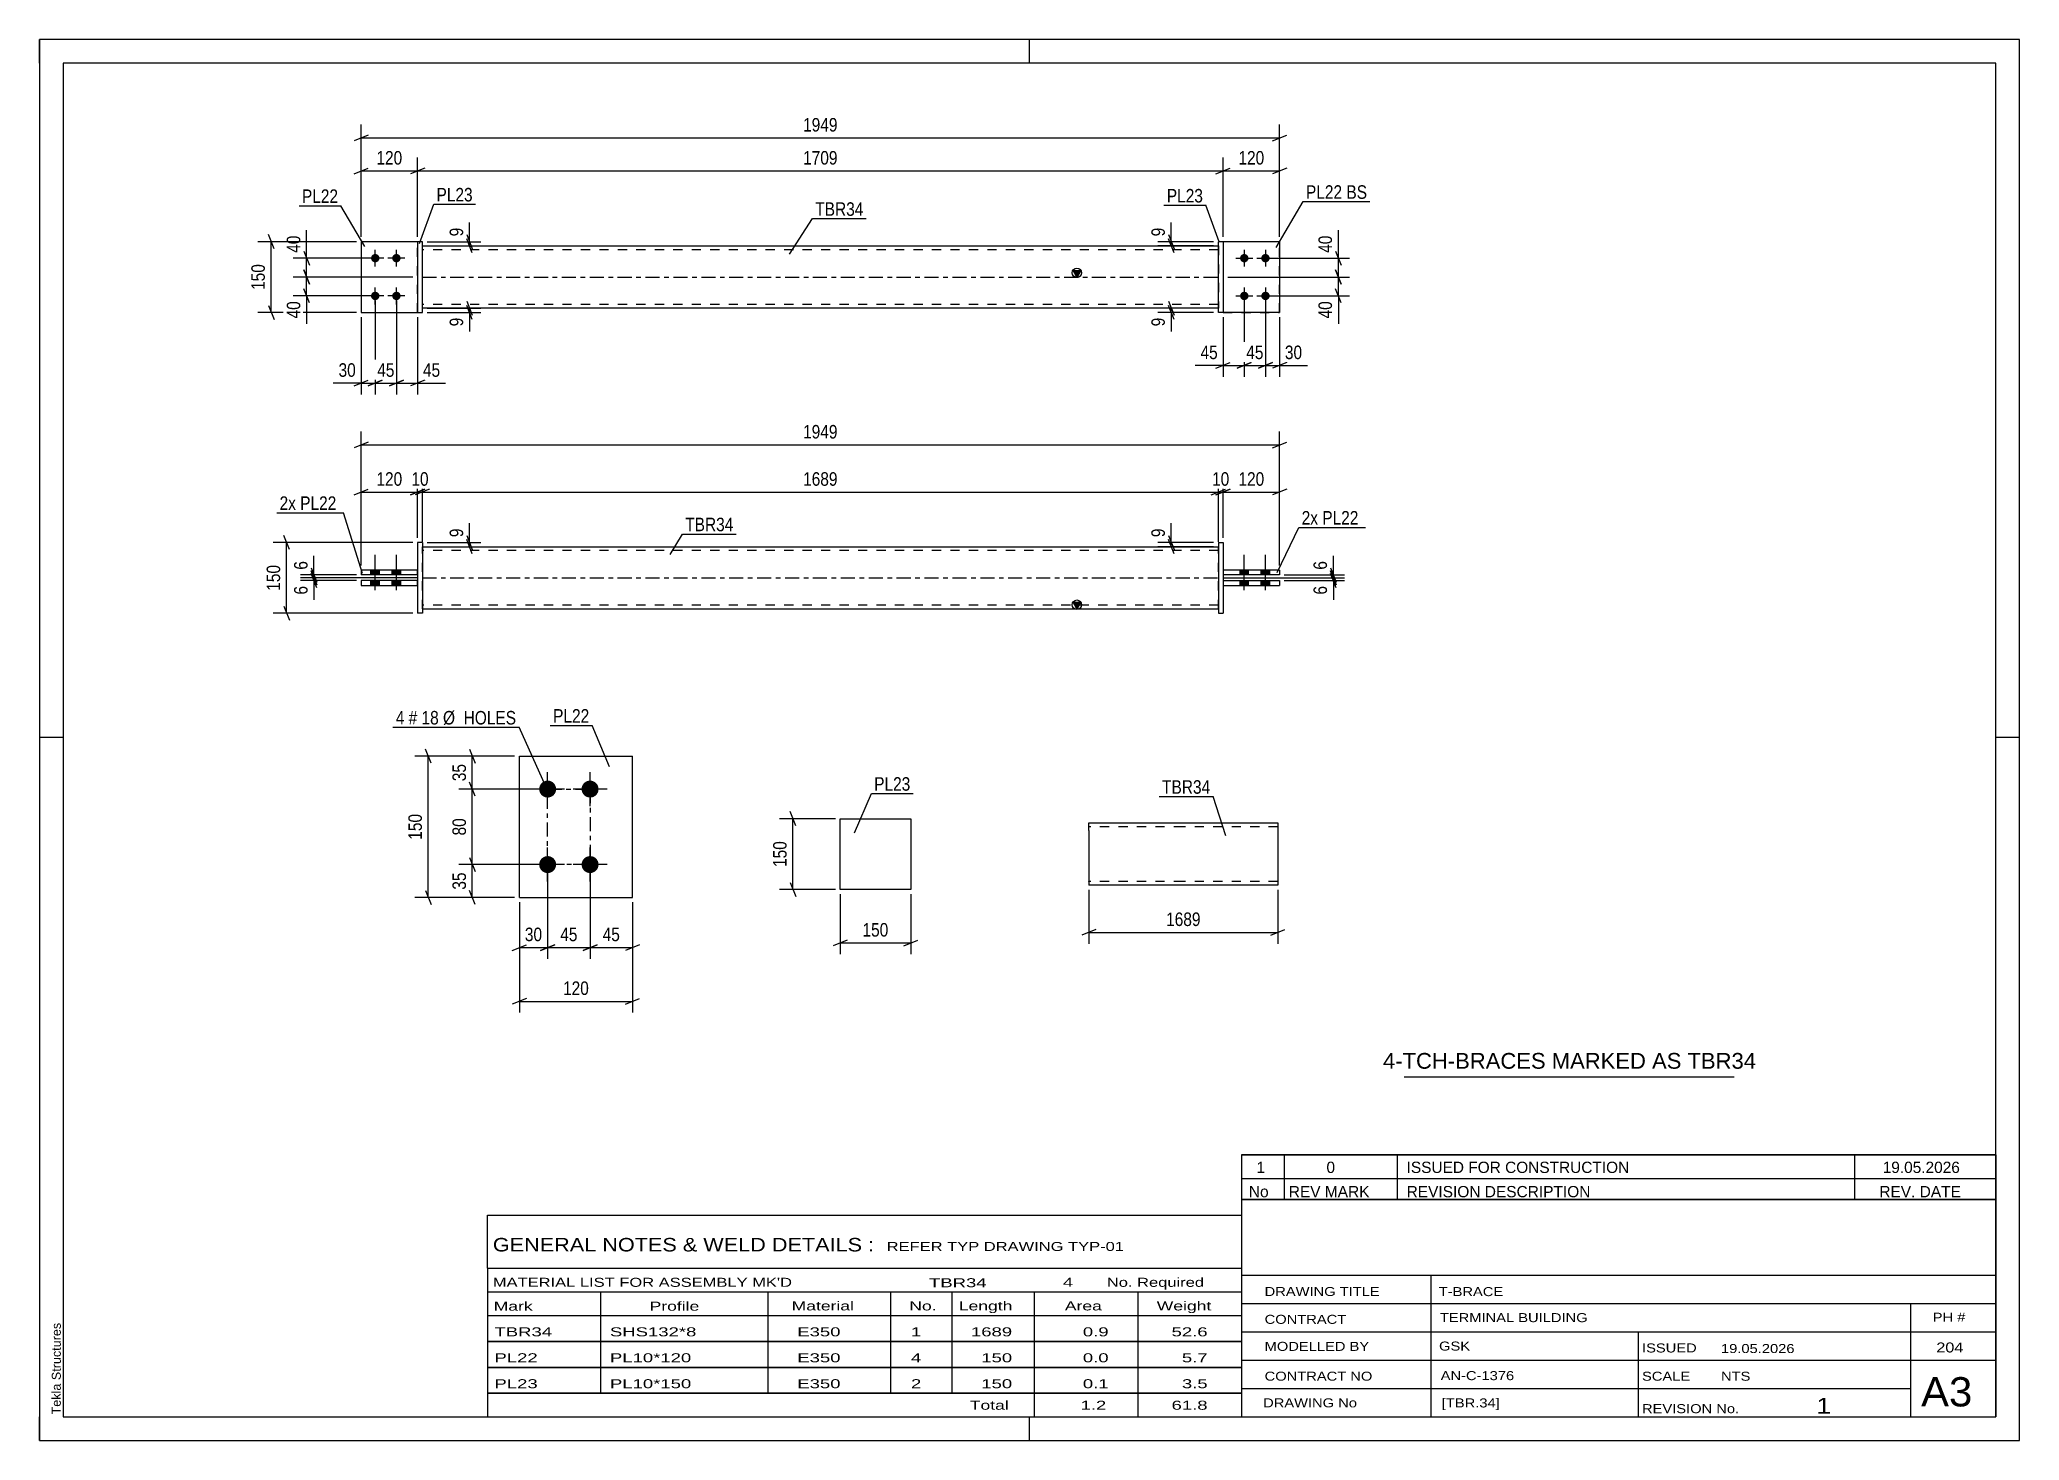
# Paper-space layout 'Layout1' of a CAD drawing. Header units: millimetres. Extents: x 0 to 420, y 0 to 297.
# The model-space entities are those that its viewports show. They can reach past a viewport. Long polylines and large blocks are cut down to what shows.
import ezdxf

# ---------------------------------------------------------------- set-up
doc = ezdxf.new("R2010")
doc.units = ezdxf.units.MM
doc.linetypes.add('DXK_LINE_DOT2', pattern=[3.9198, 1.9599, -1.9599])
doc.linetypes.add('DXK_LINE_DOT3', pattern=[5.9187, 2.979, -0.9799, 0.9799, -0.9799])
doc.layers.add('Viewport layer', color=7, linetype='Continuous', plot=False)
doc.styles.add('Arial', font='arial.ttf', dxfattribs={"height": 0.2})
doc.styles.add('Arial Narrow', font='ARIALN.TTF', dxfattribs={"height": 0.2})

# ---------------------------------------------------------------- blocks, each defined once
blk = doc.blocks.new('Unknown-489684044-1163')
at = {"color": 5, "linetype": 'Continuous'}
for p, q in [((420, 297), (0, 297)), ((0, 297), (0, 0)), ((0, 292), (0, 297)), ((210, 292), (210, 297)), ((420, 0), (420, 297)), ((415, 292), (5, 292)), ((5, 292), (5, 5)), ((415, 5), (415, 292)), ((5, 149), (0, 149)), ((420, 149), (415, 149)), ((0, 0), (0, 5)), ((5, 5), (415, 5)), ((210, 0), (210, 5)), ((0, 0), (420, 0))]:
    blk.add_line(p, q, dxfattribs=at)
at = {"color": 174, "linetype": 'Continuous', "style": 'Arial'}
blk.add_text('Tekla Structures', height=1.9102, rotation=90, dxfattribs=at).set_placement((4.5, 5.5))
blk = doc.blocks.new('Unknown-489684044-3903')
at = {"color": 7, "linetype": 'Continuous'}
for p, q in [((255, 51.05), (255, 5)), ((255, 51.05), (415, 51.05)), ((415, 51), (415, 5)), ((255, 35), (415, 35)), ((295.14, 35), (295.14, 5)), ((255, 29), (415, 29)), ((397, 5.05), (397, 28.9)), ((255, 23), (415, 23)), ((339.14, 23), (339.14, 5)), ((255, 17), (415, 17)), ((255, 11), (397, 11)), ((255, 5), (415, 5))]:
    blk.add_line(p, q, dxfattribs=at)
at = {"color": 7, "style": 'Arial Narrow'}
for s, height, width, p in [('DRAWING TITLE', 1.9089, 1.425378, (259.88, 30.61)), ('T-BRACE', 1.909, 1.425378, (296.81, 30.59)), ('CONTRACT', 1.909, 1.425378, (259.88, 24.71)), ('TERMINAL BUILDING', 1.9089, 1.425378, (297.06, 25.07)), ('MODELLED BY', 1.9089, 1.425378, (259.88, 18.98)), ('GSK', 1.909, 1.425378, (296.88, 19.04)), ('ISSUED', 1.909, 1.425378, (339.94, 18.64)), ('19.05.2026', 1.909, 1.425378, (356.69, 18.52)), ('CONTRACT NO', 1.9089, 1.425378, (259.88, 12.66)), ('AN-C-1376', 1.909, 1.425378, (297.23, 12.78)), ('SCALE', 1.909, 1.425378, (339.94, 12.65)), ('A3', 6.204, 1.25, (399.14, 7.2)), ('DRAWING No', 1.909, 1.425378, (259.56, 7)), ('[TBR.34]', 1.909, 1.425378, (297.46, 6.99)), ('1', 3.34, 1.5, (376.91, 5.68)), ('REVISION No.', 1.9089, 1.425378, (339.94, 5.77))]:
    blk.add_text(s, height=height, dxfattribs=dict(at, width=width)).set_placement(p)
at = {"color": 7, "linetype": 'Continuous', "style": 'Arial Narrow'}
for s, height, width, p in [('PH #', 1.909, 1.43, (401.6, 25.15)), ('204', 2.1, 1.43, (402.37, 18.65)), ('NTS', 1.909, 1.425378, (356.7, 12.65))]:
    blk.add_text(s, height=height, dxfattribs=dict(at, width=width)).set_placement(p)
blk = doc.blocks.new('Unknown-489684044-3904')
at = {"color": 7, "linetype": 'Continuous'}
for p, q in [((95, 47.75), (255, 47.75)), ((95, 36.5), (95, 47.75)), ((255, 47.75), (255, 36.5)), ((95, 36.5), (255, 36.5)), ((95, 36.5), (95, 31.5)), ((255, 36.5), (255, 31.5)), ((95, 31.5), (255, 31.5)), ((95, 31.5), (95, 26.5)), ((119, 31.5), (119, 26.5)), ((154.5, 31.5), (154.5, 26.5)), ((180.5, 31.5), (180.5, 26.5)), ((193.5, 31.5), (193.5, 26.5)), ((211, 31.5), (211, 26.5)), ((233, 31.5), (233, 26.5)), ((255, 31.5), (255, 26.5)), ((95, 26.5), (255, 26.5)), ((95, 26.45), (95, 21.05)), ((95, 26.45), (255, 26.45)), ((119, 26.5), (119, 21)), ((154.5, 26.5), (154.5, 21)), ((180.5, 26.5), (180.5, 21)), ((193.5, 26.5), (193.5, 21)), ((211, 26.5), (211, 21)), ((233, 26.5), (233, 21)), ((255, 26.45), (255, 21.05)), ((95, 21.05), (255, 21.05)), ((119, 21), (119, 15.5)), ((154.5, 21), (154.5, 15.5)), ((180.5, 21), (180.5, 15.5)), ((193.5, 21), (193.5, 15.5)), ((211, 21), (211, 15.5)), ((233, 21), (233, 15.5)), ((95, 20.95), (95, 15.55)), ((95, 20.95), (255, 20.95)), ((255, 20.95), (255, 15.55)), ((95, 15.55), (255, 15.55)), ((95, 15.45), (95, 10.05)), ((95, 15.45), (255, 15.45)), ((119, 15.5), (119, 10)), ((154.5, 15.5), (154.5, 10)), ((180.5, 15.5), (180.5, 10)), ((193.5, 15.5), (193.5, 10)), ((211, 15.5), (211, 10)), ((233, 15.5), (233, 10)), ((255, 15.45), (255, 10.05)), ((95, 10.05), (255, 10.05)), ((95, 10), (255, 10)), ((95, 10), (95, 5)), ((211, 10), (211, 5)), ((233, 10), (233, 5)), ((255, 10), (255, 5)), ((95, 5), (255, 5))]:
    blk.add_line(p, q, dxfattribs=at)
at = {"color": 7, "style": 'Arial Narrow'}
for s, height, width, p in [('GENERAL NOTES & WELD DETAILS :', 2.8633, 1.4, (96.15, 40.06)), ('REFER TYP DRAWING TYP-01', 1.9089, 1.6, (179.7, 40.16)), ("MATERIAL LIST FOR ASSEMBLY MK'D", 1.9089, 1.6, (96.15, 32.56)), ('TBR34', 1.909, 1.794707, (188.68, 32.47)), ('4', 1.91, 1.794707, (217.08, 32.56)), ('No. Required', 1.9089, 1.6, (226.41, 32.56)), ('Mark', 1.909, 1.7, (96.34, 27.5)), ('Profile', 1.909, 1.7, (129.41, 27.5)), ('Material', 1.909, 1.7, (159.54, 27.56)), ('No.', 1.909, 1.7, (184.5, 27.56)), ('Length', 1.909, 1.7, (195, 27.56)), ('Area', 1.909, 1.7, (217.5, 27.56)), ('Weight', 1.909, 1.7, (237, 27.56))]:
    blk.add_text(s, height=height, dxfattribs=dict(at, width=width)).set_placement(p)
at = {"color": 7, "linetype": 'Continuous', "style": 'Arial Narrow'}
for s, height, width, p in [('TBR34', 1.909, 1.794707, (96.5, 22.06)), ('SHS132*8', 1.909, 1.794707, (121, 22.06)), ('E350', 1.909, 1.794707, (160.74, 22.06)), ('1', 1.91, 1.794707, (184.86, 22.06)), ('1689', 1.909, 1.794707, (197.58, 22.06)), ('0.9', 1.909, 1.794707, (221.32, 22.06)), ('52.6', 1.909, 1.794707, (240.14, 22.06)), ('PL22', 1.909, 1.794707, (96.5, 16.56)), ('PL10*120', 1.909, 1.794707, (121, 16.56)), ('E350', 1.909, 1.794707, (160.74, 16.56)), ('4', 1.91, 1.794707, (184.86, 16.56)), ('150', 1.909, 1.794707, (199.77, 16.56)), ('0.0', 1.909, 1.794707, (221.32, 16.56)), ('5.7', 1.909, 1.794707, (242.33, 16.56)), ('PL23', 1.909, 1.794707, (96.5, 11.06)), ('PL10*150', 1.909, 1.794707, (121, 11.06)), ('E350', 1.909, 1.794707, (160.74, 11.06)), ('2', 1.91, 1.794707, (184.86, 11.06)), ('150', 1.909, 1.794707, (199.77, 11.06)), ('0.1', 1.909, 1.794707, (221.32, 11.06)), ('3.5', 1.909, 1.794707, (242.33, 11.06)), ('Total', 1.909, 1.7, (197.33, 6.5)), ('1.2', 1.909, 1.794707, (220.83, 6.5)), ('61.8', 1.909, 1.794707, (240.14, 6.5))]:
    blk.add_text(s, height=height, dxfattribs=dict(at, width=width)).set_placement(p)
blk = doc.blocks.new('Unknown-489684044-3905')
at = {"color": 7, "linetype": 'Continuous'}
for p, q in [((255, 60.55), (415, 60.55)), ((415, 60.55), (255, 60.55)), ((255, 60.55), (255, 55.55)), ((264, 60.55), (264, 55.55)), ((288, 60.55), (288, 55.55)), ((385, 60.55), (385, 55.55)), ((415, 60.55), (415, 55.55)), ((255, 55.55), (415, 55.55)), ((255, 55.55), (255, 51.05)), ((255, 55.55), (415, 55.55)), ((264, 55.55), (264, 51.05)), ((288, 55.55), (288, 51.05)), ((385, 55.55), (385, 51.05)), ((415, 55.55), (415, 51.05)), ((415, 51.05), (255, 51.05))]:
    blk.add_line(p, q, dxfattribs=at)
at = {"color": 7, "linetype": 'Continuous', "style": 'Arial Narrow'}
for s, height, width, p in [('1', 2.39, 1.196471, (258.16, 56.7)), ('0', 2.39, 1.196471, (273, 56.7)), ('ISSUED FOR CONSTRUCTION', 2.3861, 1.196471, (290, 56.7)), ('19.05.2026', 2.386, 1.196471, (391, 56.7)), ('No', 2.386, 1.2, (256.54, 51.55)), ('REV MARK', 2.386, 1.2, (265, 51.55)), ('REVISION DESCRIPTION', 2.3861, 1.2, (290, 51.55)), ('REV. DATE', 2.386, 1.2, (390.28, 51.55))]:
    blk.add_text(s, height=height, dxfattribs=dict(at, width=width)).set_placement(p)
blk = doc.blocks.new('Unknown-489684044-3906')
at = {"color": 7, "linetype": 'Continuous'}
blk.add_line((289.5, 77.05), (359.5, 77.05), dxfattribs=at)
at = {"color": 7, "style": 'Arial'}
blk.add_text('4-TCH-BRACES MARKED AS TBR34', height=3.3428, dxfattribs=at).set_placement((284.99, 78.8))
blk = doc.blocks.new('Part-489684044-1448 - 1400')
at = {"color": 2, "linetype": 'Continuous'}
for p, q in [((80.2, 182.29), (68.2, 182.29)), ((68.2, 182.29), (68.2, 181.29)), ((68.2, 181.29), (80.2, 181.29)), ((80.2, 181.29), (80.2, 182.29))]:
    blk.add_line(p, q, dxfattribs=at)
blk = doc.blocks.new('Part-489684044-1456 - 1400')
at = {"color": 2, "linetype": 'Continuous'}
for p, q in [((263.06, 184.49), (251.06, 184.49)), ((251.06, 184.49), (251.06, 183.49)), ((263.06, 183.49), (251.06, 183.49)), ((263.06, 184.49), (263.06, 183.49))]:
    blk.add_line(p, q, dxfattribs=at)
blk = doc.blocks.new('Part-489684044-1476 - 1400')
at = {"linetype": 'Continuous'}
blk.add_hatch(color=2, dxfattribs=at).paths.add_polyline_path([(220.06, 176.29), (219.26, 177.69), (220.86, 177.69)])
at = {"color": 2, "linetype": 'Continuous'}
for p, q in [((81.2, 189.49), (250.06, 189.49)), ((220.06, 176.29), (219.26, 177.69)), ((219.26, 177.69), (220.86, 177.69)), ((220.86, 177.69), (220.06, 176.29)), ((81.2, 176.29), (250.06, 176.29))]:
    blk.add_line(p, q, dxfattribs=at)
at = {"color": 7, "linetype": 'DXK_LINE_DOT2'}
for p, q in [((81.2, 176.29), (81.2, 189.49)), ((250.06, 176.29), (250.06, 189.49)), ((250.06, 188.69), (81.2, 188.69)), ((250.06, 177.09), (81.2, 177.09))]:
    blk.add_line(p, q, dxfattribs=at)
at = {"color": 7, "linetype": 'DXK_LINE_DOT3'}
blk.add_line((81.2, 182.89), (250.06, 182.89), dxfattribs=at)
at = {"color": 2, "linetype": 'Continuous'}
blk.add_circle((220.06, 177.19), 1, dxfattribs=at)
blk = doc.blocks.new('Bolt-489684044-1413 - 1400')
at = {"linetype": 'Continuous'}
for points in [[(70.3, 183.49), (72.1, 183.49), (72.1, 184.49), (70.3, 184.49)], [(70.3, 183.49), (72.1, 183.49), (72.1, 184.49), (70.3, 184.49)], [(70.3, 181.29), (72.1, 181.29), (72.1, 182.29), (70.3, 182.29)], [(70.3, 181.29), (72.1, 181.29), (72.1, 182.29), (70.3, 182.29)], [(74.8, 183.49), (76.6, 183.49), (76.6, 184.49), (74.8, 184.49)], [(74.8, 183.49), (76.6, 183.49), (76.6, 184.49), (74.8, 184.49)], [(74.8, 181.29), (76.6, 181.29), (76.6, 182.29), (74.8, 182.29)], [(74.8, 181.29), (76.6, 181.29), (76.6, 182.29), (74.8, 182.29)]]:
    blk.add_hatch(color=1, dxfattribs=at).paths.add_polyline_path(points)
at = {"color": 1, "linetype": 'Continuous'}
for p, q in [((71.2, 180.29), (71.2, 187.79)), ((71.2, 180.29), (71.2, 187.79)), ((75.7, 180.29), (75.7, 187.79)), ((75.7, 180.29), (75.7, 187.79)), ((70.3, 183.49), (70.3, 184.49)), ((70.3, 183.49), (70.3, 184.49)), ((70.3, 181.29), (70.3, 182.29)), ((70.3, 181.29), (70.3, 182.29)), ((72.1, 183.49), (72.1, 184.49)), ((72.1, 183.49), (72.1, 184.49)), ((72.1, 181.29), (72.1, 182.29)), ((72.1, 181.29), (72.1, 182.29)), ((74.8, 183.49), (74.8, 184.49)), ((74.8, 183.49), (74.8, 184.49)), ((74.8, 181.29), (74.8, 182.29)), ((74.8, 181.29), (74.8, 182.29)), ((76.6, 183.49), (76.6, 184.49)), ((76.6, 183.49), (76.6, 184.49)), ((76.6, 181.29), (76.6, 182.29)), ((76.6, 181.29), (76.6, 182.29))]:
    blk.add_line(p, q, dxfattribs=at)
blk = doc.blocks.new('Bolt-489684044-1414 - 1400')
at = {"linetype": 'Continuous'}
for points in [[(256.46, 184.49), (254.66, 184.49), (254.66, 183.49), (256.46, 183.49)], [(256.46, 184.49), (254.66, 184.49), (254.66, 183.49), (256.46, 183.49)], [(256.46, 182.29), (254.66, 182.29), (254.66, 181.29), (256.46, 181.29)], [(256.46, 182.29), (254.66, 182.29), (254.66, 181.29), (256.46, 181.29)], [(260.96, 184.49), (259.16, 184.49), (259.16, 183.49), (260.96, 183.49)], [(260.96, 184.49), (259.16, 184.49), (259.16, 183.49), (260.96, 183.49)], [(260.96, 182.29), (259.16, 182.29), (259.16, 181.29), (260.96, 181.29)], [(260.96, 182.29), (259.16, 182.29), (259.16, 181.29), (260.96, 181.29)]]:
    blk.add_hatch(color=1, dxfattribs=at).paths.add_polyline_path(points)
at = {"color": 1, "linetype": 'Continuous'}
for p, q in [((255.56, 180.29), (255.56, 187.79)), ((255.56, 180.29), (255.56, 187.79)), ((260.06, 180.29), (260.06, 187.79)), ((260.06, 180.29), (260.06, 187.79)), ((254.66, 183.49), (254.66, 184.49)), ((254.66, 183.49), (254.66, 184.49)), ((254.66, 181.29), (254.66, 182.29)), ((254.66, 181.29), (254.66, 182.29)), ((256.46, 183.49), (256.46, 184.49)), ((256.46, 183.49), (256.46, 184.49)), ((256.46, 181.29), (256.46, 182.29)), ((256.46, 181.29), (256.46, 182.29)), ((259.16, 183.49), (259.16, 184.49)), ((259.16, 183.49), (259.16, 184.49)), ((259.16, 181.29), (259.16, 182.29)), ((259.16, 181.29), (259.16, 182.29)), ((260.96, 183.49), (260.96, 184.49)), ((260.96, 183.49), (260.96, 184.49)), ((260.96, 181.29), (260.96, 182.29)), ((260.96, 181.29), (260.96, 182.29))]:
    blk.add_line(p, q, dxfattribs=at)
blk = doc.blocks.new('Part-489684044-1417 - 1400')
at = {"color": 2, "linetype": 'Continuous'}
for p, q in [((81.2, 190.39), (80.2, 190.39)), ((80.2, 190.39), (80.2, 175.39)), ((81.2, 190.39), (81.2, 175.39)), ((81.2, 175.39), (80.2, 175.39))]:
    blk.add_line(p, q, dxfattribs=at)
blk = doc.blocks.new('Part-489684044-1451 - 1400')
at = {"color": 2, "linetype": 'Continuous'}
for p, q in [((250.06, 190.39), (250.06, 175.39)), ((250.06, 190.39), (251.06, 190.39)), ((251.06, 190.39), (251.06, 175.39)), ((250.06, 175.39), (251.06, 175.39))]:
    blk.add_line(p, q, dxfattribs=at)
blk = doc.blocks.new('Part-489684044-1443 - 1400')
at = {"color": 2, "linetype": 'Continuous'}
for p, q in [((80.2, 184.49), (68.2, 184.49)), ((68.2, 184.49), (68.2, 183.49)), ((80.2, 183.49), (68.2, 183.49)), ((80.2, 183.49), (80.2, 184.49))]:
    blk.add_line(p, q, dxfattribs=at)
blk = doc.blocks.new('Part-489684044-1461 - 1400')
at = {"color": 2, "linetype": 'Continuous'}
for p, q in [((251.06, 182.29), (251.06, 181.29)), ((251.06, 182.29), (263.06, 182.29)), ((251.06, 181.29), (263.06, 181.29)), ((263.06, 182.29), (263.06, 181.29))]:
    blk.add_line(p, q, dxfattribs=at)
blk = doc.blocks.new('Part-489684044-1706 - 1681')
at = {"color": 2, "linetype": 'Continuous'}
for p, q in [((80.2, 254.16), (68.2, 254.16)), ((68.2, 254.16), (68.2, 239.16)), ((68.2, 239.16), (80.2, 239.16))]:
    blk.add_line(p, q, dxfattribs=at)
at = {"color": 7, "linetype": 'DXK_LINE_DOT2'}
blk.add_line((80.2, 239.16), (80.2, 254.16), dxfattribs=at)
blk = doc.blocks.new('Part-489684044-1747 - 1681')
at = {"linetype": 'Continuous'}
blk.add_hatch(color=2, dxfattribs=at).paths.add_polyline_path([(220.06, 246.66), (219.26, 248.06), (220.86, 248.06)])
at = {"color": 2, "linetype": 'Continuous'}
for p, q in [((81.2, 253.26), (250.06, 253.26)), ((220.06, 246.66), (219.26, 248.06)), ((219.26, 248.06), (220.86, 248.06)), ((220.86, 248.06), (220.06, 246.66)), ((250.06, 240.06), (81.2, 240.06))]:
    blk.add_line(p, q, dxfattribs=at)
at = {"color": 7, "linetype": 'DXK_LINE_DOT2'}
for p, q in [((81.2, 240.06), (81.2, 253.26)), ((250.06, 252.46), (81.2, 252.46)), ((250.06, 253.26), (250.06, 240.06)), ((250.06, 240.86), (81.2, 240.86))]:
    blk.add_line(p, q, dxfattribs=at)
at = {"color": 7, "linetype": 'DXK_LINE_DOT3'}
blk.add_line((81.2, 246.66), (250.06, 246.66), dxfattribs=at)
at = {"color": 2, "linetype": 'Continuous'}
blk.add_circle((220.06, 247.56), 1, dxfattribs=at)
blk = doc.blocks.new('Part-489684044-1701 - 1681')
at = {"color": 2, "linetype": 'Continuous'}
for p, q in [((81.2, 254.16), (80.2, 254.16)), ((80.2, 254.16), (80.2, 239.16)), ((81.2, 239.16), (81.2, 254.16)), ((80.2, 239.16), (81.2, 239.16))]:
    blk.add_line(p, q, dxfattribs=at)
blk = doc.blocks.new('Bolt-489684044-1685 - 1681')
at = {"linetype": 'Continuous'}
for points in [[(71.2, 249.76, -1), (71.2, 251.56, -1)], [(75.7, 249.76, -1), (75.7, 251.56, -1)], [(71.2, 241.76, -1), (71.2, 243.56, -1)], [(75.7, 241.76, -1), (75.7, 243.56, -1)]]:
    blk.add_hatch(color=1, dxfattribs=at).paths.add_polyline_path(points)
at = {"color": 1, "linetype": 'Continuous'}
for p, q in [((71.2, 248.86), (71.2, 252.46)), ((75.7, 248.86), (75.7, 252.46)), ((73, 250.66), (69.4, 250.66)), ((77.5, 250.66), (73.9, 250.66)), ((71.2, 240.86), (71.2, 244.46)), ((75.7, 240.86), (75.7, 244.46)), ((73, 242.66), (69.4, 242.66)), ((77.5, 242.66), (73.9, 242.66))]:
    blk.add_line(p, q, dxfattribs=at)
blk = doc.blocks.new('Bolt-489684044-1686 - 1681')
at = {"linetype": 'Continuous'}
for points in [[(255.56, 251.56, -1), (255.56, 249.76, -1)], [(260.06, 251.56, -1), (260.06, 249.76, -1)], [(255.56, 243.56, -1), (255.56, 241.76, -1)], [(260.06, 243.56, -1), (260.06, 241.76, -1)]]:
    blk.add_hatch(color=1, dxfattribs=at).paths.add_polyline_path(points)
at = {"color": 1, "linetype": 'Continuous'}
for p, q in [((255.56, 252.46), (255.56, 248.86)), ((260.06, 252.46), (260.06, 248.86)), ((253.76, 250.66), (257.36, 250.66)), ((258.26, 250.66), (261.86, 250.66)), ((255.56, 244.46), (255.56, 240.86)), ((260.06, 244.46), (260.06, 240.86)), ((253.76, 242.66), (257.36, 242.66)), ((258.26, 242.66), (261.86, 242.66))]:
    blk.add_line(p, q, dxfattribs=at)
blk = doc.blocks.new('Part-489684044-1707 - 1681')
at = {"color": 7, "linetype": 'DXK_LINE_DOT2'}
for p, q in [((80.2, 254.16), (68.2, 254.16)), ((68.2, 254.16), (68.2, 239.16)), ((80.2, 239.16), (80.2, 254.16)), ((68.2, 239.16), (80.2, 239.16))]:
    blk.add_line(p, q, dxfattribs=at)
blk = doc.blocks.new('Part-489684044-1712 - 1681')
at = {"color": 2, "linetype": 'Continuous'}
for p, q in [((251.06, 254.16), (250.06, 254.16)), ((250.06, 239.16), (250.06, 254.16)), ((251.06, 254.16), (251.06, 239.16)), ((251.06, 239.16), (250.06, 239.16))]:
    blk.add_line(p, q, dxfattribs=at)
blk = doc.blocks.new('Part-489684044-1737 - 1681')
at = {"color": 2, "linetype": 'Continuous'}
for p, q in [((263.06, 254.16), (251.06, 254.16)), ((263.06, 254.16), (263.06, 239.16)), ((263.06, 239.16), (251.06, 239.16))]:
    blk.add_line(p, q, dxfattribs=at)
at = {"color": 7, "linetype": 'DXK_LINE_DOT2'}
blk.add_line((251.06, 254.16), (251.06, 239.16), dxfattribs=at)
blk = doc.blocks.new('Part-489684044-1742 - 1681')
at = {"color": 7, "linetype": 'DXK_LINE_DOT2'}
for p, q in [((263.06, 254.16), (251.06, 254.16)), ((251.06, 254.16), (251.06, 239.16)), ((263.06, 239.16), (263.06, 254.16)), ((251.06, 239.16), (263.06, 239.16))]:
    blk.add_line(p, q, dxfattribs=at)
blk = doc.blocks.new('Part-489684044-2300 - 2292')
at = {"color": 2, "linetype": 'Continuous'}
for p, q in [((222.59, 129.31), (222.59, 130.91)), ((222.59, 130.91), (242.59, 130.91)), ((242.69, 130.91), (262.69, 130.91)), ((262.69, 130.91), (262.69, 129.31)), ((222.59, 129.31), (222.59, 117.71)), ((262.69, 129.31), (262.69, 117.71)), ((242.59, 117.71), (222.59, 117.71)), ((262.69, 117.71), (242.69, 117.71))]:
    blk.add_line(p, q, dxfattribs=at)
at = {"color": 7, "linetype": 'DXK_LINE_DOT2'}
for p, q in [((242.59, 130.11), (222.59, 130.11)), ((262.69, 130.11), (242.69, 130.11)), ((222.59, 118.51), (222.59, 118.58)), ((242.59, 118.51), (222.59, 118.51)), ((262.69, 118.51), (242.69, 118.51)), ((262.69, 118.51), (262.69, 118.58))]:
    blk.add_line(p, q, dxfattribs=at)
blk = doc.blocks.new('Bolt-489684044-2108 - 2046')
at = {"linetype": 'Continuous'}
for points in [[(107.78, 136.29, -1), (107.78, 139.89, -1)], [(116.78, 136.29, -1), (116.78, 139.89, -1)], [(107.78, 120.29, -1), (107.78, 123.89, -1)], [(116.78, 120.29, -1), (116.78, 123.89, -1)]]:
    blk.add_hatch(color=1, dxfattribs=at).paths.add_polyline_path(points)
at = {"color": 1, "linetype": 'Continuous'}
for p, q in [((107.78, 134.49), (107.78, 141.69)), ((116.78, 134.49), (116.78, 141.69)), ((111.38, 138.09), (104.18, 138.09)), ((120.38, 138.09), (113.18, 138.09)), ((111.38, 122.09), (104.18, 122.09)), ((107.78, 118.49), (107.78, 125.69)), ((120.38, 122.09), (113.18, 122.09)), ((116.78, 118.49), (116.78, 125.69))]:
    blk.add_line(p, q, dxfattribs=at)
blk = doc.blocks.new('Part-489684044-2113 - 2046')
at = {"color": 2, "linetype": 'Continuous'}
for p, q in [((101.78, 115.09), (101.78, 145.09)), ((101.78, 145.09), (125.78, 145.09)), ((125.78, 115.09), (125.78, 145.09)), ((101.78, 115.09), (125.78, 115.09))]:
    blk.add_line(p, q, dxfattribs=at)
blk = doc.blocks.new('Part-489684044-2273 - 2267')
at = {"color": 2, "linetype": 'Continuous'}
for p, q in [((169.82, 131.81), (184.82, 131.81)), ((169.82, 116.81), (169.82, 131.81)), ((184.82, 131.81), (184.82, 116.81)), ((184.82, 116.81), (169.82, 116.81))]:
    blk.add_line(p, q, dxfattribs=at)
blk = doc.blocks.new('Rectangle-489684044-2253 - 2046')
at = {"color": 1, "linetype": 'DXK_LINE_DOT3'}
blk.add_lwpolyline([(107.78, 138.09), (116.78, 138.09), (116.78, 122.09), (107.78, 122.09), (107.78, 138.09)], close=True, dxfattribs=at)
blk = doc.blocks.new('StraightDimension-489684044-1537 - 1400')
at = {"color": 7, "linetype": 'Continuous'}
for p, q in [((66.7, 200.46), (69.7, 201.66)), ((68.2, 185.49), (68.2, 203.91)), ((81.7, 201.66), (78.7, 200.46)), ((80.2, 191.39), (80.2, 203.91)), ((68.2, 201.06), (80.2, 201.06))]:
    blk.add_line(p, q, dxfattribs=at)
at = {"color": 0}
blk.add_wipeout([(77.54, 201.81), (77.54, 206.01), (70.85, 206.01), (70.85, 201.81)], dxfattribs=at)
at = {"color": 3, "style": 'Arial Narrow'}
blk.add_text('120', height=2.863, dxfattribs=at).set_placement((71.45, 202.41))
blk = doc.blocks.new('StraightDimension-489684044-1602 - 1400')
at = {"color": 7, "linetype": 'Continuous'}
for p, q in [((251.06, 182.89), (276.86, 182.89)), ((264.06, 182.29), (276.86, 182.29)), ((273.86, 184.39), (275.06, 181.39)), ((275.06, 180.79), (273.86, 183.79)), ((274.46, 182.29), (274.46, 182.89))]:
    blk.add_line(p, q, dxfattribs=at)
at = {"color": 0}
blk.add_wipeout([(273.71, 181.76), (269.51, 181.76), (269.51, 178.73), (273.71, 178.73)], dxfattribs=at)
at = {"color": 7, "linetype": 'Continuous'}
blk.add_line((274.46, 182.29), (274.46, 178.21), dxfattribs=at)
blk.add_line((274.46, 182.29), (274.46, 178.21), dxfattribs=at)
at = {"color": 3, "style": 'Arial Narrow'}
blk.add_text('6', height=2.86, rotation=90.0002, dxfattribs=at).set_placement((273.11, 179.33))
blk = doc.blocks.new('StraightDimension-489684044-1485 - 1400')
at = {"color": 7, "linetype": 'Continuous'}
for p, q in [((82.2, 190.39), (93.6, 190.39)), ((82.2, 189.49), (93.6, 189.49)), ((90.6, 191.89), (91.8, 188.89)), ((91.8, 187.99), (90.6, 190.99)), ((91.2, 189.49), (91.2, 190.39))]:
    blk.add_line(p, q, dxfattribs=at)
at = {"color": 0}
blk.add_wipeout([(90.45, 193.94), (86.25, 193.94), (86.25, 190.91), (90.45, 190.91)], dxfattribs=at)
at = {"color": 7, "linetype": 'Continuous'}
blk.add_line((91.2, 190.39), (91.2, 194.46), dxfattribs=at)
blk.add_line((91.2, 190.39), (91.2, 194.46), dxfattribs=at)
at = {"color": 3, "style": 'Arial Narrow'}
blk.add_text('9', height=2.86, rotation=90.0002, dxfattribs=at).set_placement((89.85, 191.51))
blk = doc.blocks.new('StraightDimension-489684044-1501 - 1400')
at = {"color": 7, "linetype": 'Continuous'}
for p, q in [((249.56, 200.46), (252.56, 201.66)), ((251.06, 191.39), (251.06, 203.91)), ((264.56, 201.66), (261.56, 200.46)), ((263.06, 185.49), (263.06, 203.91)), ((251.06, 201.06), (263.06, 201.06))]:
    blk.add_line(p, q, dxfattribs=at)
at = {"color": 0}
blk.add_wipeout([(260.4, 201.81), (260.4, 206.01), (253.72, 206.01), (253.72, 201.81)], dxfattribs=at)
at = {"color": 3, "style": 'Arial Narrow'}
blk.add_text('120', height=2.863, dxfattribs=at).set_placement((254.32, 202.41))
blk = doc.blocks.new('StraightDimension-489684044-1517 - 1400')
at = {"color": 7, "linetype": 'Continuous'}
for p, q in [((82.7, 201.66), (79.7, 200.46)), ((81.2, 190.49), (81.2, 203.91)), ((248.56, 200.46), (251.56, 201.66)), ((250.06, 190.49), (250.06, 203.91)), ((81.2, 201.06), (250.06, 201.06))]:
    blk.add_line(p, q, dxfattribs=at)
at = {"color": 0}
blk.add_wipeout([(169.88, 201.81), (169.88, 206.01), (161.37, 206.01), (161.37, 201.81)], dxfattribs=at)
at = {"color": 3, "style": 'Arial Narrow'}
blk.add_text('1689', height=2.863, dxfattribs=at).set_placement((161.97, 202.41))
blk = doc.blocks.new('StraightDimension-489684044-1527 - 1400')
at = {"color": 7, "linetype": 'Continuous'}
for p, q in [((78.7, 200.46), (81.7, 201.66)), ((82.7, 201.66), (79.7, 200.46)), ((80.2, 191.39), (80.2, 203.91)), ((81.2, 190.49), (81.2, 203.91)), ((80.2, 201.06), (81.2, 201.06))]:
    blk.add_line(p, q, dxfattribs=at)
at = {"color": 0}
blk.add_wipeout([(83.12, 201.81), (83.12, 206.01), (78.27, 206.01), (78.27, 201.81)], dxfattribs=at)
at = {"color": 3, "style": 'Arial Narrow'}
blk.add_text('10', height=2.863, dxfattribs=at).set_placement((78.87, 202.41))
blk = doc.blocks.new('StraightDimension-489684044-1547 - 1400')
at = {"color": 7, "linetype": 'Continuous'}
for p, q in [((248.56, 200.46), (251.56, 201.66)), ((252.56, 201.66), (249.56, 200.46)), ((250.06, 190.49), (250.06, 203.91)), ((251.06, 191.39), (251.06, 203.91)), ((250.06, 201.06), (251.06, 201.06))]:
    blk.add_line(p, q, dxfattribs=at)
at = {"color": 0}
blk.add_wipeout([(252.99, 201.81), (252.99, 206.01), (248.13, 206.01), (248.13, 201.81)], dxfattribs=at)
at = {"color": 3, "style": 'Arial Narrow'}
blk.add_text('10', height=2.863, dxfattribs=at).set_placement((248.73, 202.41))
blk = doc.blocks.new('StraightDimension-489684044-1558 - 1400')
at = {"color": 7, "linetype": 'Continuous'}
for p, q in [((80.2, 182.89), (55.35, 182.89)), ((67.2, 182.29), (55.35, 182.29)), ((57.6, 184.39), (58.8, 181.39)), ((58.8, 180.79), (57.6, 183.79)), ((58.2, 182.29), (58.2, 182.89))]:
    blk.add_line(p, q, dxfattribs=at)
at = {"color": 0}
blk.add_wipeout([(57.45, 181.76), (53.25, 181.76), (53.25, 178.73), (57.45, 178.73)], dxfattribs=at)
at = {"color": 7, "linetype": 'Continuous'}
blk.add_line((58.2, 182.29), (58.2, 178.21), dxfattribs=at)
blk.add_line((58.2, 182.29), (58.2, 178.21), dxfattribs=at)
at = {"color": 3, "style": 'Arial Narrow'}
blk.add_text('6', height=2.86, rotation=90.0002, dxfattribs=at).set_placement((56.85, 179.33))
blk = doc.blocks.new('StraightDimension-489684044-1574 - 1400')
at = {"color": 7, "linetype": 'Continuous'}
for p, q in [((57.6, 184.99), (58.8, 181.99)), ((67.2, 183.49), (55.35, 183.49)), ((80.2, 182.89), (55.35, 182.89)), ((58.8, 181.39), (57.6, 184.39)), ((58.2, 182.89), (58.2, 183.49))]:
    blk.add_line(p, q, dxfattribs=at)
at = {"color": 0}
blk.add_wipeout([(57.45, 187.04), (53.25, 187.04), (53.25, 184.01), (57.45, 184.01)], dxfattribs=at)
at = {"color": 7, "linetype": 'Continuous'}
blk.add_line((58.2, 183.49), (58.2, 187.56), dxfattribs=at)
blk.add_line((58.2, 183.49), (58.2, 187.56), dxfattribs=at)
at = {"color": 3, "style": 'Arial Narrow'}
blk.add_text('6', height=2.86, rotation=90.0002, dxfattribs=at).set_placement((56.85, 184.61))
blk = doc.blocks.new('StraightDimension-489684044-1591 - 1400')
at = {"color": 7, "linetype": 'Continuous'}
for p, q in [((69.7, 211.68), (66.7, 210.48)), ((68.2, 185.49), (68.2, 213.93)), ((68.2, 211.08), (263.06, 211.08)), ((261.56, 210.48), (264.56, 211.68)), ((263.06, 185.49), (263.06, 213.93))]:
    blk.add_line(p, q, dxfattribs=at)
at = {"color": 0}
blk.add_wipeout([(169.88, 211.83), (169.88, 216.03), (161.37, 216.03), (161.37, 211.83)], dxfattribs=at)
at = {"color": 3, "style": 'Arial Narrow'}
blk.add_text('1949', height=2.863, dxfattribs=at).set_placement((161.97, 212.43))
blk = doc.blocks.new('StraightDimension-489684044-1618 - 1400')
at = {"color": 7, "linetype": 'Continuous'}
for p, q in [((273.86, 184.99), (275.06, 181.99)), ((251.06, 182.89), (276.86, 182.89)), ((264.06, 183.49), (276.86, 183.49)), ((275.06, 181.39), (273.86, 184.39)), ((274.46, 182.89), (274.46, 183.49))]:
    blk.add_line(p, q, dxfattribs=at)
at = {"color": 0}
blk.add_wipeout([(273.71, 187.04), (269.51, 187.04), (269.51, 184.01), (273.71, 184.01)], dxfattribs=at)
at = {"color": 7, "linetype": 'Continuous'}
blk.add_line((274.46, 183.49), (274.46, 187.56), dxfattribs=at)
blk.add_line((274.46, 183.49), (274.46, 187.56), dxfattribs=at)
at = {"color": 3, "style": 'Arial Narrow'}
blk.add_text('6', height=2.86, rotation=90.0002, dxfattribs=at).set_placement((273.11, 184.61))
blk = doc.blocks.new('StraightDimension-489684044-1635 - 1400')
at = {"color": 7, "linetype": 'Continuous'}
for p, q in [((249.06, 190.39), (237.21, 190.39)), ((249.06, 189.49), (237.21, 189.49)), ((239.46, 191.89), (240.66, 188.89)), ((240.66, 187.99), (239.46, 190.99)), ((240.06, 189.49), (240.06, 190.39))]:
    blk.add_line(p, q, dxfattribs=at)
at = {"color": 0}
blk.add_wipeout([(239.31, 193.94), (235.11, 193.94), (235.11, 190.91), (239.31, 190.91)], dxfattribs=at)
at = {"color": 7, "linetype": 'Continuous'}
blk.add_line((240.06, 190.39), (240.06, 194.46), dxfattribs=at)
blk.add_line((240.06, 190.39), (240.06, 194.46), dxfattribs=at)
at = {"color": 3, "style": 'Arial Narrow'}
blk.add_text('9', height=2.86, rotation=90.0002, dxfattribs=at).set_placement((238.71, 191.51))
blk = doc.blocks.new('StraightDimension-489684044-3446 - 1400')
at = {"color": 7, "linetype": 'Continuous'}
for p, q in [((79.2, 190.39), (49.53, 190.39)), ((52.98, 188.89), (51.78, 191.89)), ((52.38, 175.39), (52.38, 190.39)), ((51.78, 176.89), (52.98, 173.89)), ((79.2, 175.39), (49.53, 175.39))]:
    blk.add_line(p, q, dxfattribs=at)
at = {"color": 0}
blk.add_wipeout([(51.63, 186.23), (47.43, 186.23), (47.43, 179.54), (51.63, 179.54)], dxfattribs=at)
at = {"color": 3, "style": 'Arial Narrow'}
blk.add_text('150', height=2.863, rotation=90.0002, dxfattribs=at).set_placement((51.03, 180.14))
blk = doc.blocks.new('StraightDimension-489684044-1857 - 1681')
at = {"color": 7, "linetype": 'Continuous'}
for p, q in [((56.05, 252.16), (57.25, 249.16)), ((70.2, 250.66), (53.8, 250.66)), ((57.25, 245.16), (56.05, 248.16)), ((56.65, 246.66), (56.65, 250.66)), ((79.2, 246.66), (53.8, 246.66))]:
    blk.add_line(p, q, dxfattribs=at)
at = {"color": 0}
blk.add_wipeout([(55.9, 256.04), (51.7, 256.04), (51.7, 251.19), (55.9, 251.19)], dxfattribs=at)
at = {"color": 7, "linetype": 'Continuous'}
blk.add_line((56.65, 250.66), (56.65, 256.57), dxfattribs=at)
blk.add_line((56.65, 250.66), (56.65, 256.57), dxfattribs=at)
at = {"color": 3, "style": 'Arial Narrow'}
blk.add_text('40', height=2.863, rotation=90.0002, dxfattribs=at).set_placement((55.3, 251.79))
blk = doc.blocks.new('StraightDimension-489684044-1750 - 1681')
at = {"color": 7, "linetype": 'Continuous'}
for p, q in [((255.56, 241.66), (255.56, 225.51)), ((251.06, 238.16), (251.06, 225.51)), ((249.56, 227.31), (252.56, 228.51)), ((251.06, 227.91), (255.56, 227.91)), ((257.06, 228.51), (254.06, 227.31))]:
    blk.add_line(p, q, dxfattribs=at)
at = {"color": 0}
blk.add_wipeout([(250.53, 228.66), (250.53, 232.86), (245.68, 232.86), (245.68, 228.66)], dxfattribs=at)
at = {"color": 7, "linetype": 'Continuous'}
blk.add_line((251.06, 227.91), (245.15, 227.91), dxfattribs=at)
blk.add_line((251.06, 227.91), (245.15, 227.91), dxfattribs=at)
at = {"color": 3, "style": 'Arial Narrow'}
blk.add_text('45', height=2.863, dxfattribs=at).set_placement((246.28, 229.26))
blk = doc.blocks.new('StraightDimension-489684044-1772 - 1681')
at = {"color": 7, "linetype": 'Continuous'}
for p, q in [((255.56, 241.66), (255.56, 225.51)), ((260.06, 241.66), (260.06, 225.51)), ((254.06, 227.31), (257.06, 228.51)), ((255.56, 227.91), (260.06, 227.91)), ((261.56, 228.51), (258.56, 227.31))]:
    blk.add_line(p, q, dxfattribs=at)
at = {"color": 0}
blk.add_wipeout([(260.24, 228.66), (260.24, 232.86), (255.38, 232.86), (255.38, 228.66)], dxfattribs=at)
at = {"color": 3, "style": 'Arial Narrow'}
blk.add_text('45', height=2.863, dxfattribs=at).set_placement((255.98, 229.26))
blk = doc.blocks.new('StraightDimension-489684044-2749 - 1681')
at = {"color": 7, "linetype": 'Continuous'}
for p, q in [((249.06, 254.16), (237.21, 254.16)), ((249.06, 253.26), (237.21, 253.26)), ((239.46, 255.66), (240.66, 252.66)), ((240.66, 251.76), (239.46, 254.76)), ((240.06, 253.26), (240.06, 254.16))]:
    blk.add_line(p, q, dxfattribs=at)
at = {"color": 0}
blk.add_wipeout([(239.31, 257.72), (235.11, 257.72), (235.11, 254.69), (239.31, 254.69)], dxfattribs=at)
at = {"color": 7, "linetype": 'Continuous'}
blk.add_line((240.06, 254.16), (240.06, 258.24), dxfattribs=at)
blk.add_line((240.06, 254.16), (240.06, 258.24), dxfattribs=at)
at = {"color": 3, "style": 'Arial Narrow'}
blk.add_text('9', height=2.86, rotation=90.0002, dxfattribs=at).set_placement((238.71, 255.29))
blk = doc.blocks.new('StraightDimension-489684044-3426 - 1681')
at = {"color": 7, "linetype": 'Continuous'}
for p, q in [((67.2, 254.16), (46.28, 254.16)), ((49.73, 252.66), (48.53, 255.66)), ((49.13, 239.16), (49.13, 254.16)), ((48.53, 240.66), (49.73, 237.66)), ((67.2, 239.16), (46.28, 239.16))]:
    blk.add_line(p, q, dxfattribs=at)
at = {"color": 0}
blk.add_wipeout([(48.38, 250.01), (44.18, 250.01), (44.18, 243.32), (48.38, 243.32)], dxfattribs=at)
at = {"color": 3, "style": 'Arial Narrow'}
blk.add_text('150', height=2.863, rotation=90.0002, dxfattribs=at).set_placement((47.78, 243.92))
blk = doc.blocks.new('StraightDimension-489684044-1788 - 1681')
at = {"color": 7, "linetype": 'Continuous'}
for p, q in [((260.06, 241.66), (260.06, 225.51)), ((263.06, 238.16), (263.06, 225.51)), ((258.56, 227.31), (261.56, 228.51)), ((260.06, 227.91), (263.06, 227.91)), ((264.56, 228.51), (261.56, 227.31))]:
    blk.add_line(p, q, dxfattribs=at)
at = {"color": 0}
blk.add_wipeout([(268.44, 228.66), (268.44, 232.86), (263.58, 232.86), (263.58, 228.66)], dxfattribs=at)
at = {"color": 7, "linetype": 'Continuous'}
blk.add_line((263.06, 227.91), (268.97, 227.91), dxfattribs=at)
blk.add_line((263.06, 227.91), (268.97, 227.91), dxfattribs=at)
at = {"color": 3, "style": 'Arial Narrow'}
blk.add_text('30', height=2.863, dxfattribs=at).set_placement((264.18, 229.26))
blk = doc.blocks.new('StraightDimension-489684044-1808 - 1681')
at = {"color": 7, "linetype": 'Continuous'}
for p, q in [((274.92, 248.16), (276.12, 245.16)), ((252.06, 246.66), (277.92, 246.66)), ((276.12, 241.16), (274.92, 244.16)), ((275.52, 242.66), (275.52, 246.66)), ((261.06, 242.66), (277.92, 242.66))]:
    blk.add_line(p, q, dxfattribs=at)
at = {"color": 0}
blk.add_wipeout([(274.77, 242.14), (270.57, 242.14), (270.57, 237.28), (274.77, 237.28)], dxfattribs=at)
at = {"color": 7, "linetype": 'Continuous'}
blk.add_line((275.52, 242.66), (275.52, 236.76), dxfattribs=at)
blk.add_line((275.52, 242.66), (275.52, 236.76), dxfattribs=at)
at = {"color": 3, "style": 'Arial Narrow'}
blk.add_text('40', height=2.863, rotation=90.0002, dxfattribs=at).set_placement((274.17, 237.88))
blk = doc.blocks.new('StraightDimension-489684044-1817 - 1681')
at = {"color": 7, "linetype": 'Continuous'}
for p, q in [((274.92, 252.16), (276.12, 249.16)), ((261.06, 250.66), (277.92, 250.66)), ((276.12, 245.16), (274.92, 248.16)), ((275.52, 246.66), (275.52, 250.66)), ((252.06, 246.66), (277.92, 246.66))]:
    blk.add_line(p, q, dxfattribs=at)
at = {"color": 0}
blk.add_wipeout([(274.77, 256.04), (270.57, 256.04), (270.57, 251.19), (274.77, 251.19)], dxfattribs=at)
at = {"color": 7, "linetype": 'Continuous'}
blk.add_line((275.52, 250.66), (275.52, 256.57), dxfattribs=at)
blk.add_line((275.52, 250.66), (275.52, 256.57), dxfattribs=at)
at = {"color": 3, "style": 'Arial Narrow'}
blk.add_text('40', height=2.863, rotation=90.0002, dxfattribs=at).set_placement((274.17, 251.79))
blk = doc.blocks.new('StraightDimension-489684044-1848 - 1681')
at = {"color": 7, "linetype": 'Continuous'}
for p, q in [((56.05, 248.16), (57.25, 245.16)), ((79.2, 246.66), (53.8, 246.66)), ((57.25, 241.16), (56.05, 244.16)), ((56.65, 242.66), (56.65, 246.66)), ((70.2, 242.66), (53.8, 242.66))]:
    blk.add_line(p, q, dxfattribs=at)
at = {"color": 0}
blk.add_wipeout([(55.9, 242.14), (51.7, 242.14), (51.7, 237.28), (55.9, 237.28)], dxfattribs=at)
at = {"color": 7, "linetype": 'Continuous'}
blk.add_line((56.65, 242.66), (56.65, 236.76), dxfattribs=at)
blk.add_line((56.65, 242.66), (56.65, 236.76), dxfattribs=at)
at = {"color": 3, "style": 'Arial Narrow'}
blk.add_text('40', height=2.863, rotation=90.0002, dxfattribs=at).set_placement((55.3, 237.88))
blk = doc.blocks.new('StraightDimension-489684044-1874 - 1681')
at = {"color": 7, "linetype": 'Continuous'}
for p, q in [((71.2, 241.66), (71.2, 221.76)), ((68.2, 238.16), (68.2, 221.76)), ((66.7, 223.56), (69.7, 224.76)), ((68.2, 224.16), (71.2, 224.16)), ((72.7, 224.76), (69.7, 223.56))]:
    blk.add_line(p, q, dxfattribs=at)
at = {"color": 0}
blk.add_wipeout([(67.67, 224.91), (67.67, 229.11), (62.82, 229.11), (62.82, 224.91)], dxfattribs=at)
at = {"color": 7, "linetype": 'Continuous'}
blk.add_line((68.2, 224.16), (62.29, 224.16), dxfattribs=at)
blk.add_line((68.2, 224.16), (62.29, 224.16), dxfattribs=at)
at = {"color": 3, "style": 'Arial Narrow'}
blk.add_text('30', height=2.863, dxfattribs=at).set_placement((63.42, 225.51))
blk = doc.blocks.new('StraightDimension-489684044-1893 - 1681')
at = {"color": 7, "linetype": 'Continuous'}
for p, q in [((71.2, 241.66), (71.2, 221.76)), ((75.7, 241.66), (75.7, 221.76)), ((69.7, 223.56), (72.7, 224.76)), ((71.2, 224.16), (75.7, 224.16)), ((77.2, 224.76), (74.2, 223.56))]:
    blk.add_line(p, q, dxfattribs=at)
at = {"color": 0}
blk.add_wipeout([(75.87, 224.91), (75.87, 229.11), (71.02, 229.11), (71.02, 224.91)], dxfattribs=at)
at = {"color": 3, "style": 'Arial Narrow'}
blk.add_text('45', height=2.863, dxfattribs=at).set_placement((71.62, 225.51))
blk = doc.blocks.new('StraightDimension-489684044-1909 - 1681')
at = {"color": 7, "linetype": 'Continuous'}
for p, q in [((75.7, 241.66), (75.7, 221.76)), ((80.2, 238.16), (80.2, 221.76)), ((74.2, 223.56), (77.2, 224.76)), ((75.7, 224.16), (80.2, 224.16)), ((81.7, 224.76), (78.7, 223.56))]:
    blk.add_line(p, q, dxfattribs=at)
at = {"color": 0}
blk.add_wipeout([(85.58, 224.91), (85.58, 229.11), (80.72, 229.11), (80.72, 224.91)], dxfattribs=at)
at = {"color": 7, "linetype": 'Continuous'}
blk.add_line((80.2, 224.16), (86.1, 224.16), dxfattribs=at)
blk.add_line((80.2, 224.16), (86.1, 224.16), dxfattribs=at)
at = {"color": 3, "style": 'Arial Narrow'}
blk.add_text('45', height=2.863, dxfattribs=at).set_placement((81.32, 225.51))
blk = doc.blocks.new('StraightDimension-489684044-1932 - 1681')
at = {"color": 7, "linetype": 'Continuous'}
for p, q in [((68.2, 255.16), (68.2, 279.01)), ((263.06, 255.16), (263.06, 279.01)), ((69.7, 276.76), (66.7, 275.56)), ((68.2, 276.16), (263.06, 276.16)), ((261.56, 275.56), (264.56, 276.76))]:
    blk.add_line(p, q, dxfattribs=at)
at = {"color": 0}
blk.add_wipeout([(169.88, 276.91), (169.88, 281.11), (161.37, 281.11), (161.37, 276.91)], dxfattribs=at)
at = {"color": 3, "style": 'Arial Narrow'}
blk.add_text('1949', height=2.863, dxfattribs=at).set_placement((161.97, 277.51))
blk = doc.blocks.new('StraightDimension-489684044-1952 - 1681')
at = {"color": 7, "linetype": 'Continuous'}
for p, q in [((66.7, 268.56), (69.7, 269.76)), ((68.2, 255.16), (68.2, 272.01)), ((68.2, 269.16), (80.2, 269.16)), ((81.7, 269.76), (78.7, 268.56)), ((80.2, 255.16), (80.2, 272.01))]:
    blk.add_line(p, q, dxfattribs=at)
at = {"color": 0}
blk.add_wipeout([(77.54, 269.91), (77.54, 274.11), (70.85, 274.11), (70.85, 269.91)], dxfattribs=at)
at = {"color": 3, "style": 'Arial Narrow'}
blk.add_text('120', height=2.863, dxfattribs=at).set_placement((71.45, 270.51))
blk = doc.blocks.new('StraightDimension-489684044-1974 - 1681')
at = {"color": 7, "linetype": 'Continuous'}
for p, q in [((81.7, 269.76), (78.7, 268.56)), ((80.2, 255.16), (80.2, 272.01)), ((80.2, 269.16), (251.06, 269.16)), ((249.56, 268.56), (252.56, 269.76)), ((251.06, 255.16), (251.06, 272.01))]:
    blk.add_line(p, q, dxfattribs=at)
at = {"color": 0}
blk.add_wipeout([(169.88, 269.91), (169.88, 274.11), (161.37, 274.11), (161.37, 269.91)], dxfattribs=at)
at = {"color": 3, "style": 'Arial Narrow'}
blk.add_text('1709', height=2.863, dxfattribs=at).set_placement((161.97, 270.51))
blk = doc.blocks.new('StraightDimension-489684044-1999 - 1681')
at = {"color": 7, "linetype": 'Continuous'}
for p, q in [((249.56, 268.56), (252.56, 269.76)), ((251.06, 255.16), (251.06, 272.01)), ((251.06, 269.16), (263.06, 269.16)), ((264.56, 269.76), (261.56, 268.56)), ((263.06, 255.16), (263.06, 272.01))]:
    blk.add_line(p, q, dxfattribs=at)
at = {"color": 0}
blk.add_wipeout([(260.4, 269.91), (260.4, 274.11), (253.72, 274.11), (253.72, 269.91)], dxfattribs=at)
at = {"color": 3, "style": 'Arial Narrow'}
blk.add_text('120', height=2.863, dxfattribs=at).set_placement((254.32, 270.51))
blk = doc.blocks.new('StraightDimension-489684044-2728 - 1681')
at = {"color": 7, "linetype": 'Continuous'}
for p, q in [((82.2, 254.16), (93.6, 254.16)), ((82.2, 253.26), (93.6, 253.26)), ((90.6, 255.66), (91.8, 252.66)), ((91.8, 251.76), (90.6, 254.76)), ((91.2, 253.26), (91.2, 254.16))]:
    blk.add_line(p, q, dxfattribs=at)
at = {"color": 0}
blk.add_wipeout([(90.45, 257.72), (86.25, 257.72), (86.25, 254.69), (90.45, 254.69)], dxfattribs=at)
at = {"color": 7, "linetype": 'Continuous'}
blk.add_line((91.2, 254.16), (91.2, 258.24), dxfattribs=at)
blk.add_line((91.2, 254.16), (91.2, 258.24), dxfattribs=at)
at = {"color": 3, "style": 'Arial Narrow'}
blk.add_text('9', height=2.86, rotation=90.0002, dxfattribs=at).set_placement((89.85, 255.29))
blk = doc.blocks.new('StraightDimension-489684044-2735 - 1681')
at = {"color": 7, "linetype": 'Continuous'}
for p, q in [((82.2, 240.06), (93.6, 240.06)), ((90.6, 241.56), (91.8, 238.56)), ((91.8, 237.66), (90.6, 240.66)), ((91.2, 239.16), (91.2, 240.06)), ((82.2, 239.16), (93.6, 239.16))]:
    blk.add_line(p, q, dxfattribs=at)
at = {"color": 0}
blk.add_wipeout([(90.45, 238.64), (86.25, 238.64), (86.25, 235.61), (90.45, 235.61)], dxfattribs=at)
at = {"color": 7, "linetype": 'Continuous'}
blk.add_line((91.2, 239.16), (91.2, 235.08), dxfattribs=at)
blk.add_line((91.2, 239.16), (91.2, 235.08), dxfattribs=at)
at = {"color": 3, "style": 'Arial Narrow'}
blk.add_text('9', height=2.86, rotation=90.0002, dxfattribs=at).set_placement((89.85, 236.21))
blk = doc.blocks.new('StraightDimension-489684044-2742 - 1681')
at = {"color": 7, "linetype": 'Continuous'}
for p, q in [((249.06, 240.06), (237.21, 240.06)), ((239.46, 241.56), (240.66, 238.56)), ((240.66, 237.66), (239.46, 240.66)), ((240.06, 239.16), (240.06, 240.06)), ((249.06, 239.16), (237.21, 239.16))]:
    blk.add_line(p, q, dxfattribs=at)
at = {"color": 0}
blk.add_wipeout([(239.31, 238.64), (235.11, 238.64), (235.11, 235.61), (239.31, 235.61)], dxfattribs=at)
at = {"color": 7, "linetype": 'Continuous'}
blk.add_line((240.06, 239.16), (240.06, 235.08), dxfattribs=at)
blk.add_line((240.06, 239.16), (240.06, 235.08), dxfattribs=at)
at = {"color": 3, "style": 'Arial Narrow'}
blk.add_text('9', height=2.86, rotation=90.0002, dxfattribs=at).set_placement((238.71, 236.21))
blk = doc.blocks.new('StraightDimension-489684044-2304 - 2292')
at = {"color": 7, "linetype": 'Continuous'}
for p, q in [((222.59, 116.71), (222.59, 105.31)), ((262.69, 116.71), (262.69, 105.31)), ((224.09, 108.31), (221.09, 107.11)), ((222.59, 107.71), (262.69, 107.71)), ((261.19, 107.11), (264.19, 108.31))]:
    blk.add_line(p, q, dxfattribs=at)
at = {"color": 0}
blk.add_wipeout([(246.89, 108.46), (246.89, 112.66), (238.38, 112.66), (238.38, 108.46)], dxfattribs=at)
at = {"color": 3, "style": 'Arial Narrow'}
blk.add_text('1689', height=2.863, dxfattribs=at).set_placement((238.98, 109.06))
blk = doc.blocks.new('StraightDimension-489684044-2155 - 2046')
at = {"color": 7, "linetype": 'Continuous'}
for p, q in [((100.78, 145.09), (88.95, 145.09)), ((91.2, 146.59), (92.4, 143.59)), ((91.8, 138.09), (91.8, 145.09)), ((92.4, 136.59), (91.2, 139.59)), ((106.78, 138.09), (88.95, 138.09))]:
    blk.add_line(p, q, dxfattribs=at)
at = {"color": 0}
blk.add_wipeout([(91.05, 144.02), (86.85, 144.02), (86.85, 139.16), (91.05, 139.16)], dxfattribs=at)
at = {"color": 3, "style": 'Arial Narrow'}
blk.add_text('35', height=2.863, rotation=90.0002, dxfattribs=at).set_placement((90.45, 139.76))
blk = doc.blocks.new('StraightDimension-489684044-2115 - 2046')
at = {"color": 7, "linetype": 'Continuous'}
for p, q in [((101.78, 114.09), (101.78, 90.69)), ((125.78, 114.09), (125.78, 90.69)), ((103.28, 93.69), (100.28, 92.49)), ((101.78, 93.09), (125.78, 93.09)), ((124.28, 92.49), (127.28, 93.69))]:
    blk.add_line(p, q, dxfattribs=at)
at = {"color": 0}
blk.add_wipeout([(117.12, 93.84), (117.12, 98.04), (110.44, 98.04), (110.44, 93.84)], dxfattribs=at)
at = {"color": 3, "style": 'Arial Narrow'}
blk.add_text('120', height=2.863, dxfattribs=at).set_placement((111.04, 94.44))
blk = doc.blocks.new('StraightDimension-489684044-2138 - 2046')
at = {"color": 7, "linetype": 'Continuous'}
for p, q in [((106.78, 122.09), (88.95, 122.09)), ((91.2, 123.59), (92.4, 120.59)), ((91.8, 115.09), (91.8, 122.09)), ((100.78, 115.09), (88.95, 115.09)), ((92.4, 113.59), (91.2, 116.59))]:
    blk.add_line(p, q, dxfattribs=at)
at = {"color": 0}
blk.add_wipeout([(91.05, 121.02), (86.85, 121.02), (86.85, 116.16), (91.05, 116.16)], dxfattribs=at)
at = {"color": 3, "style": 'Arial Narrow'}
blk.add_text('35', height=2.863, rotation=90.0002, dxfattribs=at).set_placement((90.45, 116.76))
blk = doc.blocks.new('StraightDimension-489684044-2171 - 2046')
at = {"color": 7, "linetype": 'Continuous'}
for p, q in [((92.4, 136.59), (91.2, 139.59)), ((106.78, 138.09), (88.95, 138.09)), ((91.8, 122.09), (91.8, 138.09)), ((106.78, 122.09), (88.95, 122.09)), ((91.2, 123.59), (92.4, 120.59))]:
    blk.add_line(p, q, dxfattribs=at)
at = {"color": 0}
blk.add_wipeout([(91.05, 132.52), (86.85, 132.52), (86.85, 127.66), (91.05, 127.66)], dxfattribs=at)
at = {"color": 3, "style": 'Arial Narrow'}
blk.add_text('80', height=2.863, rotation=90.0002, dxfattribs=at).set_placement((90.45, 128.26))
blk = doc.blocks.new('StraightDimension-489684044-2185 - 2046')
at = {"color": 7, "linetype": 'Continuous'}
for p, q in [((100.78, 145.09), (79.6, 145.09)), ((83.05, 143.59), (81.85, 146.59)), ((82.45, 115.09), (82.45, 145.09)), ((100.78, 115.09), (79.6, 115.09)), ((81.85, 116.59), (83.05, 113.59))]:
    blk.add_line(p, q, dxfattribs=at)
at = {"color": 0}
blk.add_wipeout([(81.7, 133.43), (77.5, 133.43), (77.5, 126.75), (81.7, 126.75)], dxfattribs=at)
at = {"color": 3, "style": 'Arial Narrow'}
blk.add_text('150', height=2.863, rotation=90.0002, dxfattribs=at).set_placement((81.1, 127.35))
blk = doc.blocks.new('StraightDimension-489684044-2205 - 2046')
at = {"color": 7, "linetype": 'Continuous'}
for p, q in [((107.78, 121.09), (107.78, 102.1)), ((101.78, 114.09), (101.78, 102.1)), ((100.28, 103.9), (103.28, 105.1)), ((109.28, 105.1), (106.28, 103.9)), ((101.78, 104.5), (107.78, 104.5))]:
    blk.add_line(p, q, dxfattribs=at)
at = {"color": 0}
blk.add_wipeout([(107.21, 105.25), (107.21, 109.45), (102.35, 109.45), (102.35, 105.25)], dxfattribs=at)
at = {"color": 3, "style": 'Arial Narrow'}
blk.add_text('30', height=2.863, dxfattribs=at).set_placement((102.95, 105.85))
blk = doc.blocks.new('StraightDimension-489684044-2221 - 2046')
at = {"color": 7, "linetype": 'Continuous'}
for p, q in [((116.78, 121.09), (116.78, 102.1)), ((125.78, 114.09), (125.78, 102.1)), ((115.28, 103.9), (118.28, 105.1)), ((127.28, 105.1), (124.28, 103.9)), ((116.78, 104.5), (125.78, 104.5))]:
    blk.add_line(p, q, dxfattribs=at)
at = {"color": 0}
blk.add_wipeout([(123.71, 105.25), (123.71, 109.45), (118.85, 109.45), (118.85, 105.25)], dxfattribs=at)
at = {"color": 3, "style": 'Arial Narrow'}
blk.add_text('45', height=2.863, dxfattribs=at).set_placement((119.45, 105.85))
blk = doc.blocks.new('StraightDimension-489684044-2240 - 2046')
at = {"color": 7, "linetype": 'Continuous'}
for p, q in [((107.78, 121.09), (107.78, 102.1)), ((116.78, 121.09), (116.78, 102.1)), ((106.28, 103.9), (109.28, 105.1)), ((118.28, 105.1), (115.28, 103.9)), ((107.78, 104.5), (116.78, 104.5))]:
    blk.add_line(p, q, dxfattribs=at)
at = {"color": 0}
blk.add_wipeout([(114.71, 105.25), (114.71, 109.45), (109.85, 109.45), (109.85, 105.25)], dxfattribs=at)
at = {"color": 3, "style": 'Arial Narrow'}
blk.add_text('45', height=2.863, dxfattribs=at).set_placement((110.45, 105.85))
blk = doc.blocks.new('StraightDimension-489684044-2275 - 2267')
at = {"color": 7, "linetype": 'Continuous'}
for p, q in [((168.82, 131.81), (156.97, 131.81)), ((160.42, 130.31), (159.22, 133.31)), ((159.82, 116.81), (159.82, 131.81)), ((159.22, 118.31), (160.42, 115.31)), ((168.82, 116.81), (156.97, 116.81))]:
    blk.add_line(p, q, dxfattribs=at)
at = {"color": 0}
blk.add_wipeout([(159.07, 127.66), (154.87, 127.66), (154.87, 120.97), (159.07, 120.97)], dxfattribs=at)
at = {"color": 3, "style": 'Arial Narrow'}
blk.add_text('150', height=2.863, rotation=90.0002, dxfattribs=at).set_placement((158.47, 121.57))
blk = doc.blocks.new('StraightDimension-489684044-2284 - 2267')
at = {"color": 7, "linetype": 'Continuous'}
for p, q in [((169.82, 115.81), (169.82, 103.07)), ((184.82, 115.81), (184.82, 103.07)), ((171.32, 106.07), (168.32, 104.87)), ((169.82, 105.47), (184.82, 105.47)), ((183.32, 104.87), (186.32, 106.07))]:
    blk.add_line(p, q, dxfattribs=at)
at = {"color": 0}
blk.add_wipeout([(180.66, 106.22), (180.66, 110.42), (173.97, 110.42), (173.97, 106.22)], dxfattribs=at)
at = {"color": 3, "style": 'Arial Narrow'}
blk.add_text('150', height=2.863, dxfattribs=at).set_placement((174.57, 106.82))
blk = doc.blocks.new('Mark-489684044-1472 - 1400')
at = {"color": 0}
blk.add_wipeout([(147.19, 192.77), (147.19, 195.77), (136.96, 195.77), (136.96, 192.77)], dxfattribs=at)
blk.add_wipeout([(147.19, 192.77), (147.19, 195.77), (136.96, 195.77), (136.96, 192.77)], dxfattribs=at)
at = {"color": 30, "linetype": 'Continuous'}
for p, q in [((133.77, 187.85), (136.36, 192.17)), ((136.36, 192.17), (147.79, 192.17))]:
    blk.add_line(p, q, dxfattribs=at)
at = {"color": 3, "style": 'Arial Narrow'}
blk.add_text('TBR34', height=2.863, dxfattribs=at).set_placement((136.96, 192.77))
blk = doc.blocks.new('MarkSet-489684044-1666 - 1400')
at = {"color": 0}
blk.add_wipeout([(54.38, 197.29), (54.38, 200.29), (50.91, 200.29), (50.91, 197.29)], dxfattribs=at)
blk.add_wipeout([(54.38, 197.29), (54.38, 200.29), (50.91, 200.29), (50.91, 197.29)], dxfattribs=at)
blk.add_wipeout([(62.95, 197.29), (62.95, 200.29), (55.28, 200.29), (55.28, 197.29)], dxfattribs=at)
blk.add_wipeout([(62.95, 197.29), (62.95, 200.29), (55.28, 200.29), (55.28, 197.29)], dxfattribs=at)
at = {"color": 30, "linetype": 'Continuous'}
for p in [(50.31, 196.69), (68.48, 183.82)]:
    blk.add_line(p, (64.45, 196.69), dxfattribs=at)
at = {"color": 3, "style": 'Arial Narrow'}
for s, p in [('2x', (50.91, 197.29)), ('PL22', (55.28, 197.29))]:
    blk.add_text(s, height=2.863, dxfattribs=at).set_placement(p)
blk = doc.blocks.new('MarkSet-489684044-1672 - 1400')
at = {"color": 0}
blk.add_wipeout([(271.21, 194.18), (271.21, 197.18), (267.74, 197.18), (267.74, 194.18)], dxfattribs=at)
blk.add_wipeout([(271.21, 194.18), (271.21, 197.18), (267.74, 197.18), (267.74, 194.18)], dxfattribs=at)
at = {"color": 30, "linetype": 'Continuous'}
blk.add_line((262.51, 184.02), (267.14, 193.58), dxfattribs=at)
at = {"color": 0}
blk.add_wipeout([(279.79, 194.18), (279.79, 197.18), (272.11, 197.18), (272.11, 194.18)], dxfattribs=at)
blk.add_wipeout([(279.79, 194.18), (279.79, 197.18), (272.11, 197.18), (272.11, 194.18)], dxfattribs=at)
at = {"color": 30, "linetype": 'Continuous'}
blk.add_line((267.14, 193.58), (281.29, 193.58), dxfattribs=at)
at = {"color": 3, "style": 'Arial Narrow'}
for s, p in [('2x', (267.74, 194.18)), ('PL22', (272.11, 194.18))]:
    blk.add_text(s, height=2.863, dxfattribs=at).set_placement(p)
blk = doc.blocks.new('Mark-489684044-1702 - 1681')
at = {"color": 0}
blk.add_wipeout([(63.32, 262.37), (63.32, 265.37), (55.65, 265.37), (55.65, 262.37)], dxfattribs=at)
blk.add_wipeout([(63.32, 262.37), (63.32, 265.37), (55.65, 265.37), (55.65, 262.37)], dxfattribs=at)
at = {"color": 30, "linetype": 'Continuous'}
for p in [(55.05, 261.77), (69.02, 253.13)]:
    blk.add_line(p, (63.92, 261.77), dxfattribs=at)
at = {"color": 3, "style": 'Arial Narrow'}
blk.add_text('PL22', height=2.863, dxfattribs=at).set_placement((55.65, 262.37))
blk = doc.blocks.new('Mark-489684044-1697 - 1681')
at = {"color": 0}
blk.add_wipeout([(91.87, 262.69), (91.87, 265.69), (84.2, 265.69), (84.2, 262.69)], dxfattribs=at)
blk.add_wipeout([(91.87, 262.69), (91.87, 265.69), (84.2, 265.69), (84.2, 262.69)], dxfattribs=at)
at = {"color": 30, "linetype": 'Continuous'}
for p, q in [((80.56, 253.79), (83.6, 262.09)), ((83.6, 262.09), (92.47, 262.09))]:
    blk.add_line(p, q, dxfattribs=at)
at = {"color": 3, "style": 'Arial Narrow'}
blk.add_text('PL23', height=2.863, dxfattribs=at).set_placement((84.2, 262.69))
blk = doc.blocks.new('Mark-489684044-1708 - 1681')
at = {"color": 0}
blk.add_wipeout([(246.81, 262.47), (246.81, 265.47), (239.13, 265.47), (239.13, 262.47)], dxfattribs=at)
blk.add_wipeout([(246.81, 262.47), (246.81, 265.47), (239.13, 265.47), (239.13, 262.47)], dxfattribs=at)
at = {"color": 30, "linetype": 'Continuous'}
for p in [(238.53, 261.87), (250.27, 254.16)]:
    blk.add_line(p, (247.41, 261.87), dxfattribs=at)
at = {"color": 3, "style": 'Arial Narrow'}
blk.add_text('PL23', height=2.863, dxfattribs=at).set_placement((239.13, 262.47))
blk = doc.blocks.new('Mark-489684044-1743 - 1681')
at = {"color": 0}
blk.add_wipeout([(174.78, 259.64), (174.78, 262.64), (164.55, 262.64), (164.55, 259.64)], dxfattribs=at)
blk.add_wipeout([(174.78, 259.64), (174.78, 262.64), (164.55, 262.64), (164.55, 259.64)], dxfattribs=at)
at = {"color": 30, "linetype": 'Continuous'}
for p, q in [((159.12, 251.51), (163.95, 259.04)), ((163.95, 259.04), (175.38, 259.04))]:
    blk.add_line(p, q, dxfattribs=at)
at = {"color": 3, "style": 'Arial Narrow'}
blk.add_text('TBR34', height=2.863, dxfattribs=at).set_placement((164.55, 259.64))
blk = doc.blocks.new('MarkSet-489684044-3414 - 1681')
at = {"color": 0}
blk.add_wipeout([(276.33, 263.25), (276.33, 266.25), (268.65, 266.25), (268.65, 263.25)], dxfattribs=at)
blk.add_wipeout([(276.33, 263.25), (276.33, 266.25), (268.65, 266.25), (268.65, 263.25)], dxfattribs=at)
at = {"color": 30, "linetype": 'Continuous'}
blk.add_line((262.31, 252.94), (268.05, 262.65), dxfattribs=at)
at = {"color": 0}
blk.add_wipeout([(281.61, 263.25), (281.61, 266.25), (277.23, 266.25), (277.23, 263.25)], dxfattribs=at)
blk.add_wipeout([(281.61, 263.25), (281.61, 266.25), (277.23, 266.25), (277.23, 263.25)], dxfattribs=at)
at = {"color": 30, "linetype": 'Continuous'}
blk.add_line((268.05, 262.65), (282.21, 262.65), dxfattribs=at)
at = {"color": 3, "style": 'Arial Narrow'}
for s, p in [('PL22', (268.65, 263.25)), ('BS', (277.23, 263.25))]:
    blk.add_text(s, height=2.863, dxfattribs=at).set_placement(p)
blk = doc.blocks.new('Mark-489684044-2296 - 2292')
at = {"color": 0}
blk.add_wipeout([(248.35, 137.11), (248.35, 140.11), (238.12, 140.11), (238.12, 137.11)], dxfattribs=at)
blk.add_wipeout([(248.35, 137.11), (248.35, 140.11), (238.12, 140.11), (238.12, 137.11)], dxfattribs=at)
at = {"color": 30, "linetype": 'Continuous'}
for p in [(237.52, 136.51), (251.66, 128.2)]:
    blk.add_line(p, (248.95, 136.51), dxfattribs=at)
at = {"color": 3, "style": 'Arial Narrow'}
blk.add_text('TBR34', height=2.863, dxfattribs=at).set_placement((238.12, 137.11))
blk = doc.blocks.new('Mark-489684044-2109 - 2046')
at = {"color": 0}
blk.add_wipeout([(116.62, 152.18), (116.62, 155.18), (108.94, 155.18), (108.94, 152.18)], dxfattribs=at)
blk.add_wipeout([(116.62, 152.18), (116.62, 155.18), (108.94, 155.18), (108.94, 152.18)], dxfattribs=at)
at = {"color": 30, "linetype": 'Continuous'}
for p in [(108.34, 151.58), (120.88, 142.82)]:
    blk.add_line(p, (117.22, 151.58), dxfattribs=at)
at = {"color": 3, "style": 'Arial Narrow'}
blk.add_text('PL22', height=2.863, dxfattribs=at).set_placement((108.94, 152.18))
blk = doc.blocks.new('Mark-489684044-2104 - 2046')
at = {"color": 0}
blk.add_wipeout([(77.4, 151.79), (77.4, 154.79), (75.57, 154.79), (75.57, 151.79)], dxfattribs=at)
blk.add_wipeout([(77.4, 151.79), (77.4, 154.79), (75.57, 154.79), (75.57, 151.79)], dxfattribs=at)
blk.add_wipeout([(80.12, 151.79), (80.12, 154.79), (78.3, 154.79), (78.3, 151.79)], dxfattribs=at)
blk.add_wipeout([(80.12, 151.79), (80.12, 154.79), (78.3, 154.79), (78.3, 151.79)], dxfattribs=at)
at = {"color": 3, "style": 'Arial Narrow'}
blk.add_text('4', height=2.86, dxfattribs=at).set_placement((75.57, 151.79))
at = {"color": 0}
blk.add_wipeout([(84.68, 151.79), (84.68, 154.79), (81.02, 154.79), (81.02, 151.79)], dxfattribs=at)
blk.add_wipeout([(84.68, 151.79), (84.68, 154.79), (81.02, 154.79), (81.02, 151.79)], dxfattribs=at)
at = {"color": 3, "style": 'Arial Narrow'}
blk.add_text('#', height=2.86, dxfattribs=at).set_placement((78.3, 151.79))
at = {"color": 0}
blk.add_wipeout([(101.11, 151.79), (101.11, 154.79), (85.58, 154.79), (85.58, 151.79)], dxfattribs=at)
blk.add_wipeout([(101.11, 151.79), (101.11, 154.79), (85.58, 154.79), (85.58, 151.79)], dxfattribs=at)
at = {"color": 7, "linetype": 'Continuous'}
for p in [(74.97, 151.19), (107.38, 138.61)]:
    blk.add_line(p, (101.71, 151.19), dxfattribs=at)
at = {"color": 3, "style": 'Arial Narrow'}
for s, p in [('18', (81.02, 151.79)), ('Ø  HOLES', (85.58, 151.79))]:
    blk.add_text(s, height=2.863, dxfattribs=at).set_placement(p)
blk = doc.blocks.new('Mark-489684044-2269 - 2267')
at = {"color": 0}
blk.add_wipeout([(184.72, 137.75), (184.72, 140.75), (177.05, 140.75), (177.05, 137.75)], dxfattribs=at)
blk.add_wipeout([(184.72, 137.75), (184.72, 140.75), (177.05, 140.75), (177.05, 137.75)], dxfattribs=at)
at = {"color": 30, "linetype": 'Continuous'}
for p, q in [((172.85, 128.79), (176.45, 137.15)), ((176.45, 137.15), (185.32, 137.15))]:
    blk.add_line(p, q, dxfattribs=at)
at = {"color": 3, "style": 'Arial Narrow'}
blk.add_text('PL23', height=2.863, dxfattribs=at).set_placement((177.05, 137.75))

msp = doc.modelspace()

# ---------------------------------------------------------------- block references
for name in ['Unknown-489684044-1163', 'Part-489684044-1706 - 1681', 'Part-489684044-1707 - 1681', 'Bolt-489684044-1685 - 1681', 'Part-489684044-1701 - 1681', 'Part-489684044-1747 - 1681', 'Part-489684044-1712 - 1681', 'Part-489684044-1737 - 1681', 'Part-489684044-1742 - 1681', 'Bolt-489684044-1686 - 1681', 'Part-489684044-1417 - 1400', 'Part-489684044-1476 - 1400', 'Part-489684044-1451 - 1400', 'Bolt-489684044-1413 - 1400', 'Bolt-489684044-1414 - 1400', 'Part-489684044-1443 - 1400', 'Part-489684044-1448 - 1400', 'Part-489684044-1456 - 1400', 'Part-489684044-1461 - 1400', 'Part-489684044-2113 - 2046', 'Bolt-489684044-2108 - 2046', 'Rectangle-489684044-2253 - 2046', 'Part-489684044-2273 - 2267', 'Part-489684044-2300 - 2292', 'Unknown-489684044-3906', 'Unknown-489684044-3905', 'Unknown-489684044-3903', 'Unknown-489684044-3904']:
    msp.add_blockref(name, (0, 0))

# ---------------------------------------------------------------- next in the draw order: block references
for name in ['StraightDimension-489684044-1857 - 1681', 'StraightDimension-489684044-2749 - 1681', 'StraightDimension-489684044-1750 - 1681', 'StraightDimension-489684044-1537 - 1400', 'StraightDimension-489684044-1602 - 1400', 'StraightDimension-489684044-2155 - 2046', 'Mark-489684044-2269 - 2267', 'Mark-489684044-2296 - 2292', 'StraightDimension-489684044-2275 - 2267', 'StraightDimension-489684044-2115 - 2046', 'StraightDimension-489684044-2304 - 2292']:
    msp.add_blockref(name, (0, 0))

# ---------------------------------------------------------------- next in the draw order: block references
for name in ['StraightDimension-489684044-3426 - 1681', 'StraightDimension-489684044-2742 - 1681', 'StraightDimension-489684044-1772 - 1681', 'StraightDimension-489684044-1501 - 1400', 'StraightDimension-489684044-1485 - 1400', 'StraightDimension-489684044-1558 - 1400', 'Mark-489684044-2109 - 2046', 'StraightDimension-489684044-2138 - 2046', 'StraightDimension-489684044-2221 - 2046', 'StraightDimension-489684044-2284 - 2267']:
    msp.add_blockref(name, (0, 0))

# ---------------------------------------------------------------- next in the draw order: block references
for name in ['StraightDimension-489684044-1848 - 1681', 'StraightDimension-489684044-1788 - 1681', 'StraightDimension-489684044-1517 - 1400', 'StraightDimension-489684044-1574 - 1400', 'StraightDimension-489684044-2171 - 2046']:
    msp.add_blockref(name, (0, 0))

# ---------------------------------------------------------------- next in the draw order: block references
for name in ['StraightDimension-489684044-1808 - 1681', 'StraightDimension-489684044-1874 - 1681', 'StraightDimension-489684044-1527 - 1400', 'StraightDimension-489684044-1547 - 1400', 'StraightDimension-489684044-2185 - 2046']:
    msp.add_blockref(name, (0, 0))

# ---------------------------------------------------------------- next in the draw order: block references
for name in ['StraightDimension-489684044-1817 - 1681', 'StraightDimension-489684044-1893 - 1681', 'StraightDimension-489684044-1591 - 1400', 'Mark-489684044-2104 - 2046', 'StraightDimension-489684044-2205 - 2046']:
    msp.add_blockref(name, (0, 0))

# ---------------------------------------------------------------- next in the draw order: block references
for name in ['StraightDimension-489684044-1932 - 1681', 'StraightDimension-489684044-1909 - 1681', 'Mark-489684044-1472 - 1400', 'StraightDimension-489684044-3446 - 1400', 'StraightDimension-489684044-1618 - 1400', 'StraightDimension-489684044-2240 - 2046']:
    msp.add_blockref(name, (0, 0))

# ---------------------------------------------------------------- next in the draw order: block references
for name in ['StraightDimension-489684044-1952 - 1681', 'StraightDimension-489684044-2735 - 1681', 'MarkSet-489684044-1666 - 1400', 'StraightDimension-489684044-1635 - 1400', 'MarkSet-489684044-1672 - 1400']:
    msp.add_blockref(name, (0, 0))

# ---------------------------------------------------------------- next in the draw order: block references
for name in ['StraightDimension-489684044-1974 - 1681', 'Mark-489684044-1702 - 1681']:
    msp.add_blockref(name, (0, 0))

# ---------------------------------------------------------------- next in the draw order: block references
for name in ['StraightDimension-489684044-1999 - 1681', 'Mark-489684044-1743 - 1681', 'StraightDimension-489684044-2728 - 1681']:
    msp.add_blockref(name, (0, 0))

# ---------------------------------------------------------------- next in the draw order: block references
for name in ['Mark-489684044-1697 - 1681', 'Mark-489684044-1708 - 1681', 'MarkSet-489684044-3414 - 1681']:
    msp.add_blockref(name, (0, 0))

psp = doc.layouts.get("Layout1")

# ---------------------------------------------------------------- viewports
at = {"layer": 'Viewport layer', "view_target_point": (210, 148.5)}
psp.add_viewport(center=(210, 148.5), size=(420, 297), view_center_point=(0, 0), view_height=297, dxfattribs=at)

doc.saveas('drawing.dxf')
